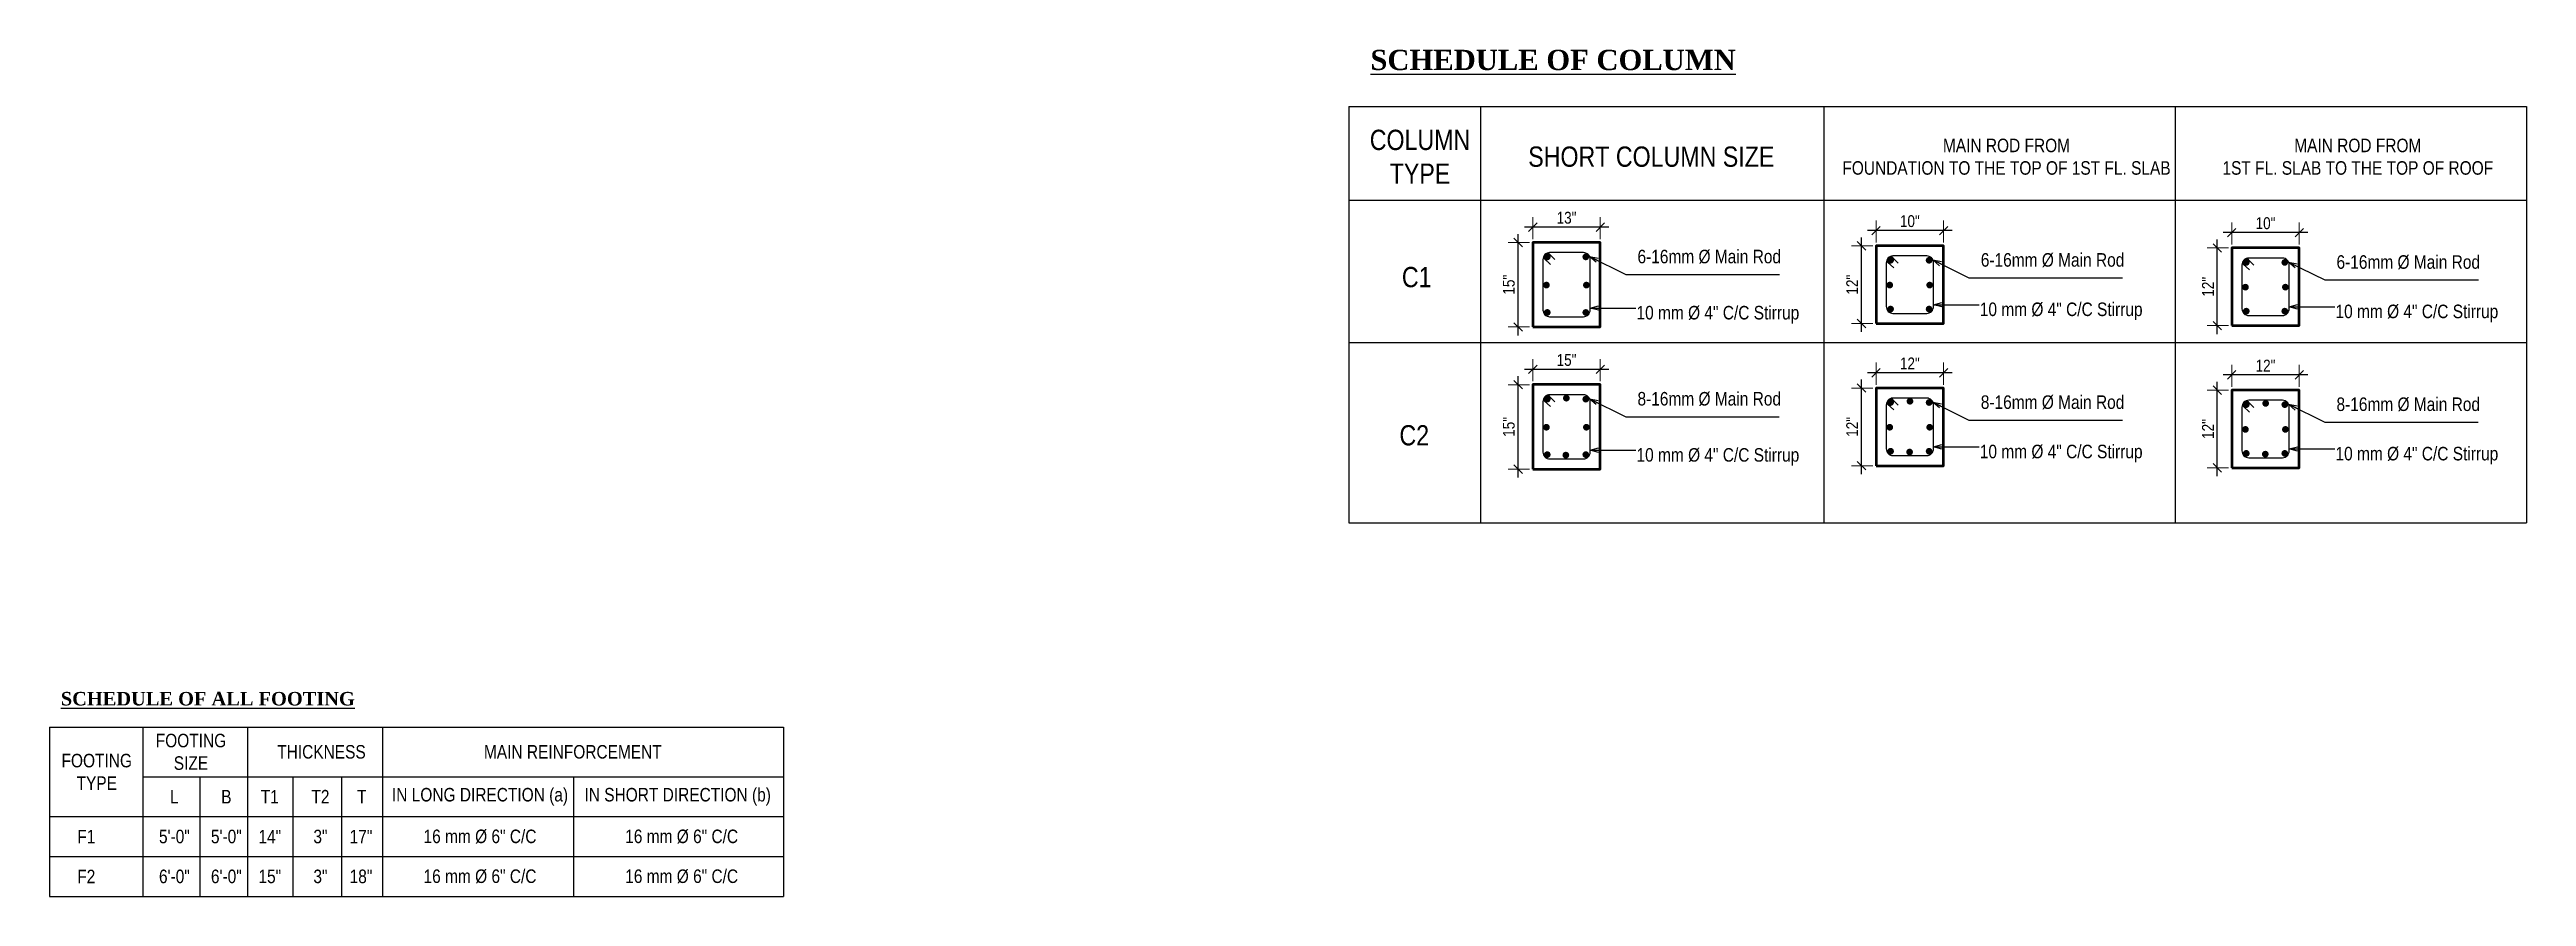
# Model space of a CAD drawing. Header units: inches. Extents: x -4010 to 65129, y -40138 to -1318.
# Drawn here: x 48053.8 to 48420.7, y -22418.2 to -22292.9 of the extents above; entities that cross this region are included whole.
import ezdxf

# ---------------------------------------------------------------- set-up
doc = ezdxf.new("R2010")
doc.units = ezdxf.units.IN
doc.header["$MEASUREMENT"] = 0
doc.header["$PDMODE"] = 99
doc.layers.add('Column', color=2, linetype='Continuous', lineweight=50)
doc.layers.add('DIM', color=7, linetype='Continuous', lineweight=15)
doc.layers.add('Rod', color=1, linetype='Continuous')
doc.layers.add('TEX', color=7, linetype='Continuous')
doc.styles.get("Standard").update_dxf_attribs({"font": 'ARIALN.TTF'})
doc.dimstyles.new('_20', dxfattribs={"dimscale": 0.25, "dimtxt": 7, "dimasz": 5, "dimexe": 6, "dimexo": 2, "dimgap": 2, "dimtad": 1, "dimdec": 1, "dimzin": 3, "dimdsep": 46, "dimlunit": 4, "dimtxsty": 'Standard', "dimblk": 'OBLIQUE', "dimcen": 0, "dimdle": 5, "dimclrt": 7, "dimazin": 0, "dimtfac": 0.0375, "dimtdec": 1, "dimtofl": 0, "dimtmove": 0, "dimatfit": 3, "dimldrblk": 'OPEN30', "dimfxl": 6, "dimtvp": 0.8, "dimtolj": 1, "dimtzin": 0, "dimlwe": -1, "dimarcsym": 0})

msp = doc.modelspace()

# ---------------------------------------------------------------- texts
at = {"layer": 'TEX'}
for s, insert, char_height, width, attachment_point in [('{\\fTimes New Roman|b1|i0|c0|p18;\\LSCHEDULE OF COLUMN}', (48249.465, -22292.884), 3, 53.91448, 1), ('COLUMN \\PTYPE', (48256.81, -22308.718), 3, 13.0958, 5), ('MAIN ROD FROM\\PFOUNDATION TO THE TOP OF 1ST FL. SLAB', (48343.697, -22308.718), 2, 57.9349, 5), ('MAIN ROD FROM\\P1ST FL. SLAB TO THE TOP OF ROOF', (48395.744, -22308.718), 2, 57.9349, 5), ('SHORT COLUMN SIZE', (48291.078, -22308.718), 3, 57.9349, 5), ('{\\H2.778x;C1}', (48256.321, -22326.547), 1.08, 37.64891, 5), ('6-16mm Ø Main Rod', (48289.032, -22322.483), 2, 29.41889, 1), ('6-16mm Ø Main Rod', (48339.892, -22322.983), 2, 29.41889, 1), ('6-16mm Ø Main Rod', (48392.587, -22323.295), 2, 29.41889, 1), ('10 mm Ø 4" C/C Stirrup', (48288.886, -22330.793), 2, 38.12995, 1), ('10 mm Ø 4" C/C Stirrup', (48339.746, -22330.293), 2, 38.12995, 1), ('10 mm Ø 4" C/C Stirrup', (48392.441, -22330.605), 2, 38.12995, 1), ('8-16mm Ø Main Rod', (48289.032, -22343.534), 2, 29.41889, 1), ('8-16mm Ø Main Rod', (48339.892, -22344.034), 2, 29.41889, 1), ('8-16mm Ø Main Rod', (48392.587, -22344.346), 2, 29.41889, 1), ('{\\H2.778x;C2}', (48255.96, -22349.965), 1.08, 37.64891, 5), ('10 mm Ø 4" C/C Stirrup', (48288.886, -22351.844), 2, 38.12995, 1), ('10 mm Ø 4" C/C Stirrup', (48339.746, -22351.344), 2, 38.12995, 1), ('10 mm Ø 4" C/C Stirrup', (48392.441, -22351.656), 2, 38.12995, 1), ('{\\fTimes New Roman|b1|i0|c0|p18;\\LSCHEDULE OF ALL FOOTING}', (48055.455, -22387.931), 2, 72.7601, 1), ('FOOTING \\PSIZE', (48074.733, -22396.807), 2, 30.87337, 5), ('FOOTING \\PTYPE', (48060.777, -22399.759), 2, 23.53059, 5), ('THICKNESS', (48094.067, -22396.807), 2, 44.51414, 5), ('MAIN REINFORCEMENT', (48131.304, -22396.807), 2, 69.83697, 5), ('IN LONG DIRECTION (a)', (48117.554, -22403.442), 2, 38.66336, 5), ('IN SHORT DIRECTION (b)', (48146.841, -22403.442), 2, 36.42462, 5), ('{\\H1.8519x;L}', (48072.276, -22403.442), 1.08, 19.20441, 5), ('{\\H1.8519x;B}', (48079.974, -22403.442), 1.08, 14.79942, 5), ('{\\H1.8519x;T1}', (48086.415, -22403.442), 1.08, 17.63726, 5), ('T2', (48093.915, -22403.442), 2, 20.4277, 5), ('T', (48100.042, -22403.442), 2, 18.90929, 5), ('{\\H1.8519x;F1}', (48059.223, -22409.345), 1.08, 26.6392, 5), ('{\\H1.852x;5\'-0"}', (48072.276, -22409.345), 1.08, 19.20441, 5), ('{\\H1.852x;5\'-0"}', (48079.974, -22409.345), 1.08, 14.79942, 5), ('{\\H1.852x;14"}', (48086.415, -22409.345), 1.08, 17.63726, 5), ('{\\H1.852x;3"}', (48093.915, -22409.345), 1.08, 20.4277, 5), ('{\\H1.852x;17"}', (48099.919, -22409.345), 1.08, 18.90929, 5), ('16 mm %%C 6" C/C', (48117.554, -22409.345), 2, 38.66336, 5), ('16 mm %%C 6" C/C', (48147.426, -22409.345), 2, 37.5933, 5), ('{\\H1.852x;F2}', (48059.223, -22415.248), 1.08, 26.6392, 5), ('{\\H1.852x;6\'-0"}', (48072.276, -22415.248), 1.08, 19.20441, 5), ('{\\H1.852x;6\'-0"}', (48079.974, -22415.248), 1.08, 14.79942, 5), ('{\\H1.852x;15"}', (48086.415, -22415.248), 1.08, 17.63726, 5), ('{\\H1.852x;3"}', (48093.915, -22415.248), 1.08, 20.4277, 5), ('{\\H1.852x;18"}', (48099.919, -22415.248), 1.08, 18.90929, 5), ('16 mm %%C 6" C/C', (48117.554, -22415.248), 2, 38.66336, 5), ('16 mm %%C 6" C/C', (48147.426, -22415.248), 2, 37.5933, 5)]:
    msp.add_mtext(s, dxfattribs=dict(at, insert=insert, char_height=char_height, width=width, attachment_point=attachment_point))

# ---------------------------------------------------------------- blocks, each defined once
blk = doc.blocks.new('_Oblique')
at = {"color": 0, "linetype": 'ByBlock', "lineweight": -2}
blk.add_line((-0.5, -0.5), (0.5, 0.5), dxfattribs=at)
blk = doc.blocks.new('*D788')
at = {"layer": 'Defpoints', "color": 0}
for p in [(48271.36, -22321.4), (48273.52, -22321.4), (48273.52, -22333.9)]:
    blk.add_point(p, dxfattribs=at)
at = {"layer": 'DIM', "color": 0}
for p, q in [((48273.02, -22321.4), (48269.86, -22321.4)), ((48273.02, -22333.9), (48269.86, -22333.9))]:
    blk.add_line(p, q, dxfattribs=at)
at = {"layer": 'DIM', "color": 0, "lineweight": -2}
blk.add_line((48271.36, -22335.15), (48271.36, -22320.15), dxfattribs=at)
at = {"layer": 'DIM', "color": 0, "lineweight": -2, "xscale": 1.25, "yscale": 1.25, "zscale": 1.25}
for p, rotation in [((48271.36, -22321.4), 90), ((48271.36, -22333.9), 270)]:
    blk.add_blockref('_Oblique', p, dxfattribs=dict(at, rotation=rotation))
at = {"layer": 'DIM', "color": 7, "insert": (48269.97, -22327.65), "char_height": 1.75, "attachment_point": 5, "rotation": 90}
blk.add_mtext('\\A1;15"', dxfattribs=at)
blk = doc.blocks.new('_Open30')
at = {"color": 0, "linetype": 'ByBlock', "lineweight": -2}
for p, q in [((-1, 0.27), (0, 0)), ((0, 0), (-1, -0.27)), ((0, 0), (-1, 0))]:
    blk.add_line(p, q, dxfattribs=at)
blk = doc.blocks.new('*D802')
at = {"layer": 'Defpoints', "color": 0}
for p in [(48273.52, -22319.14), (48273.52, -22321.4), (48283.52, -22321.4)]:
    blk.add_point(p, dxfattribs=at)
at = {"layer": 'DIM', "color": 0}
for p, q in [((48273.52, -22320.9), (48273.52, -22317.64)), ((48283.52, -22320.9), (48283.52, -22317.64))]:
    blk.add_line(p, q, dxfattribs=at)
at = {"layer": 'DIM', "color": 0, "lineweight": -2}
blk.add_line((48284.77, -22319.14), (48272.27, -22319.14), dxfattribs=at)
at = {"layer": 'DIM', "color": 0, "lineweight": -2, "xscale": 1.25, "yscale": 1.25, "zscale": 1.25, "rotation": 180}
blk.add_blockref('_Oblique', (48273.52, -22319.14), dxfattribs=at)
at = {"layer": 'DIM', "color": 0, "lineweight": -2, "xscale": 1.25, "yscale": 1.25, "zscale": 1.25}
blk.add_blockref('_Oblique', (48283.52, -22319.14), dxfattribs=at)
at = {"layer": 'DIM', "color": 7, "insert": (48278.52, -22317.75), "char_height": 1.75, "attachment_point": 5}
blk.add_mtext('\\A1;13"', dxfattribs=at)
blk = doc.blocks.new('*D789')
at = {"layer": 'Defpoints', "color": 0}
for p in [(48322.22, -22321.9), (48324.38, -22321.9), (48324.38, -22333.4)]:
    blk.add_point(p, dxfattribs=at)
at = {"layer": 'DIM', "color": 0, "lineweight": -2}
blk.add_line((48322.22, -22334.65), (48322.22, -22320.65), dxfattribs=at)
at = {"layer": 'DIM', "color": 0}
for p, q in [((48323.88, -22321.9), (48320.72, -22321.9)), ((48323.88, -22333.4), (48320.72, -22333.4))]:
    blk.add_line(p, q, dxfattribs=at)
at = {"layer": 'DIM', "color": 0, "lineweight": -2, "xscale": 1.25, "yscale": 1.25, "zscale": 1.25}
for p, rotation in [((48322.22, -22321.9), 90), ((48322.22, -22333.4), 270)]:
    blk.add_blockref('_Oblique', p, dxfattribs=dict(at, rotation=rotation))
at = {"layer": 'DIM', "color": 7, "insert": (48320.84, -22327.65), "char_height": 1.75, "attachment_point": 5, "rotation": 90}
blk.add_mtext('\\A1;12"', dxfattribs=at)
blk = doc.blocks.new('*D803')
at = {"layer": 'Defpoints', "color": 0}
for p in [(48324.38, -22319.64), (48324.38, -22321.9), (48334.38, -22321.9)]:
    blk.add_point(p, dxfattribs=at)
at = {"layer": 'DIM', "color": 0, "lineweight": -2}
blk.add_line((48335.63, -22319.64), (48323.13, -22319.64), dxfattribs=at)
at = {"layer": 'DIM', "color": 0}
for p, q in [((48324.38, -22321.4), (48324.38, -22318.14)), ((48334.38, -22321.4), (48334.38, -22318.14))]:
    blk.add_line(p, q, dxfattribs=at)
at = {"layer": 'DIM', "color": 0, "lineweight": -2, "xscale": 1.25, "yscale": 1.25, "zscale": 1.25, "rotation": 180}
blk.add_blockref('_Oblique', (48324.38, -22319.64), dxfattribs=at)
at = {"layer": 'DIM', "color": 0, "lineweight": -2, "xscale": 1.25, "yscale": 1.25, "zscale": 1.25}
blk.add_blockref('_Oblique', (48334.38, -22319.64), dxfattribs=at)
at = {"layer": 'DIM', "color": 7, "insert": (48329.38, -22318.25), "char_height": 1.75, "attachment_point": 5}
blk.add_mtext('\\A1;10"', dxfattribs=at)
blk = doc.blocks.new('*D790')
at = {"layer": 'Defpoints', "color": 0}
for p in [(48374.92, -22322.21), (48377.07, -22322.21), (48377.07, -22333.71)]:
    blk.add_point(p, dxfattribs=at)
at = {"layer": 'DIM', "color": 0, "lineweight": -2}
blk.add_line((48374.92, -22334.96), (48374.92, -22320.96), dxfattribs=at)
at = {"layer": 'DIM', "color": 0}
for p, q in [((48376.57, -22322.21), (48373.42, -22322.21)), ((48376.57, -22333.71), (48373.42, -22333.71))]:
    blk.add_line(p, q, dxfattribs=at)
at = {"layer": 'DIM', "color": 0, "lineweight": -2, "xscale": 1.25, "yscale": 1.25, "zscale": 1.25}
for p, rotation in [((48374.92, -22322.21), 90), ((48374.92, -22333.71), 270)]:
    blk.add_blockref('_Oblique', p, dxfattribs=dict(at, rotation=rotation))
at = {"layer": 'DIM', "color": 7, "insert": (48373.54, -22327.96), "char_height": 1.75, "attachment_point": 5, "rotation": 90}
blk.add_mtext('\\A1;12"', dxfattribs=at)
blk = doc.blocks.new('*D804')
at = {"layer": 'Defpoints', "color": 0}
for p in [(48377.07, -22319.95), (48377.07, -22322.21), (48387.07, -22322.21)]:
    blk.add_point(p, dxfattribs=at)
at = {"layer": 'DIM', "color": 0, "lineweight": -2}
blk.add_line((48388.32, -22319.95), (48375.82, -22319.95), dxfattribs=at)
at = {"layer": 'DIM', "color": 0}
for p, q in [((48377.07, -22321.71), (48377.07, -22318.45)), ((48387.07, -22321.71), (48387.07, -22318.45))]:
    blk.add_line(p, q, dxfattribs=at)
at = {"layer": 'DIM', "color": 0, "lineweight": -2, "xscale": 1.25, "yscale": 1.25, "zscale": 1.25, "rotation": 180}
blk.add_blockref('_Oblique', (48377.07, -22319.95), dxfattribs=at)
at = {"layer": 'DIM', "color": 0, "lineweight": -2, "xscale": 1.25, "yscale": 1.25, "zscale": 1.25}
blk.add_blockref('_Oblique', (48387.07, -22319.95), dxfattribs=at)
at = {"layer": 'DIM', "color": 7, "insert": (48382.07, -22318.56), "char_height": 1.75, "attachment_point": 5}
blk.add_mtext('\\A1;10"', dxfattribs=at)
blk = doc.blocks.new('*D791')
at = {"layer": 'Defpoints', "color": 0}
for p in [(48271.36, -22342.45), (48273.52, -22342.45), (48273.52, -22354.95)]:
    blk.add_point(p, dxfattribs=at)
at = {"layer": 'DIM', "color": 0}
for p, q in [((48273.02, -22342.45), (48269.86, -22342.45)), ((48273.02, -22354.95), (48269.86, -22354.95))]:
    blk.add_line(p, q, dxfattribs=at)
at = {"layer": 'DIM', "color": 0, "lineweight": -2}
blk.add_line((48271.36, -22356.2), (48271.36, -22341.2), dxfattribs=at)
at = {"layer": 'DIM', "color": 0, "lineweight": -2, "xscale": 1.25, "yscale": 1.25, "zscale": 1.25}
for p, rotation in [((48271.36, -22342.45), 90), ((48271.36, -22354.95), 270)]:
    blk.add_blockref('_Oblique', p, dxfattribs=dict(at, rotation=rotation))
at = {"layer": 'DIM', "color": 7, "insert": (48269.97, -22348.7), "char_height": 1.75, "attachment_point": 5, "rotation": 90}
blk.add_mtext('\\A1;15"', dxfattribs=at)
blk = doc.blocks.new('*D805')
at = {"layer": 'Defpoints', "color": 0}
for p in [(48273.52, -22340.19), (48273.52, -22342.45), (48283.52, -22342.45)]:
    blk.add_point(p, dxfattribs=at)
at = {"layer": 'DIM', "color": 0}
for p, q in [((48273.52, -22341.95), (48273.52, -22338.69)), ((48283.52, -22341.95), (48283.52, -22338.69))]:
    blk.add_line(p, q, dxfattribs=at)
at = {"layer": 'DIM', "color": 0, "lineweight": -2}
blk.add_line((48284.77, -22340.19), (48272.27, -22340.19), dxfattribs=at)
at = {"layer": 'DIM', "color": 0, "lineweight": -2, "xscale": 1.25, "yscale": 1.25, "zscale": 1.25, "rotation": 180}
blk.add_blockref('_Oblique', (48273.52, -22340.19), dxfattribs=at)
at = {"layer": 'DIM', "color": 0, "lineweight": -2, "xscale": 1.25, "yscale": 1.25, "zscale": 1.25}
blk.add_blockref('_Oblique', (48283.52, -22340.19), dxfattribs=at)
at = {"layer": 'DIM', "color": 7, "insert": (48278.52, -22338.8), "char_height": 1.75, "attachment_point": 5}
blk.add_mtext('\\A1;15"', dxfattribs=at)
blk = doc.blocks.new('*D792')
at = {"layer": 'Defpoints', "color": 0}
for p in [(48322.22, -22342.95), (48324.38, -22342.95), (48324.38, -22354.45)]:
    blk.add_point(p, dxfattribs=at)
at = {"layer": 'DIM', "color": 0}
for p, q in [((48323.88, -22342.95), (48320.72, -22342.95)), ((48323.88, -22354.45), (48320.72, -22354.45))]:
    blk.add_line(p, q, dxfattribs=at)
at = {"layer": 'DIM', "color": 0, "lineweight": -2}
blk.add_line((48322.22, -22355.7), (48322.22, -22341.7), dxfattribs=at)
at = {"layer": 'DIM', "color": 0, "lineweight": -2, "xscale": 1.25, "yscale": 1.25, "zscale": 1.25}
for p, rotation in [((48322.22, -22342.95), 90), ((48322.22, -22354.45), 270)]:
    blk.add_blockref('_Oblique', p, dxfattribs=dict(at, rotation=rotation))
at = {"layer": 'DIM', "color": 7, "insert": (48320.84, -22348.7), "char_height": 1.75, "attachment_point": 5, "rotation": 90}
blk.add_mtext('\\A1;12"', dxfattribs=at)
blk = doc.blocks.new('*D806')
at = {"layer": 'Defpoints', "color": 0}
for p in [(48324.38, -22340.69), (48324.38, -22342.95), (48334.38, -22342.95)]:
    blk.add_point(p, dxfattribs=at)
at = {"layer": 'DIM', "color": 0}
for p, q in [((48324.38, -22342.45), (48324.38, -22339.19)), ((48334.38, -22342.45), (48334.38, -22339.19))]:
    blk.add_line(p, q, dxfattribs=at)
at = {"layer": 'DIM', "color": 0, "lineweight": -2}
blk.add_line((48335.63, -22340.69), (48323.13, -22340.69), dxfattribs=at)
at = {"layer": 'DIM', "color": 0, "lineweight": -2, "xscale": 1.25, "yscale": 1.25, "zscale": 1.25, "rotation": 180}
blk.add_blockref('_Oblique', (48324.38, -22340.69), dxfattribs=at)
at = {"layer": 'DIM', "color": 0, "lineweight": -2, "xscale": 1.25, "yscale": 1.25, "zscale": 1.25}
blk.add_blockref('_Oblique', (48334.38, -22340.69), dxfattribs=at)
at = {"layer": 'DIM', "color": 7, "insert": (48329.38, -22339.31), "char_height": 1.75, "attachment_point": 5}
blk.add_mtext('\\A1;12"', dxfattribs=at)
blk = doc.blocks.new('*D793')
at = {"layer": 'Defpoints', "color": 0}
for p in [(48374.92, -22343.26), (48377.07, -22343.26), (48377.07, -22354.76)]:
    blk.add_point(p, dxfattribs=at)
at = {"layer": 'DIM', "color": 0}
for p, q in [((48376.57, -22343.26), (48373.42, -22343.26)), ((48376.57, -22354.76), (48373.42, -22354.76))]:
    blk.add_line(p, q, dxfattribs=at)
at = {"layer": 'DIM', "color": 0, "lineweight": -2}
blk.add_line((48374.92, -22356.01), (48374.92, -22342.01), dxfattribs=at)
at = {"layer": 'DIM', "color": 0, "lineweight": -2, "xscale": 1.25, "yscale": 1.25, "zscale": 1.25}
for p, rotation in [((48374.92, -22343.26), 90), ((48374.92, -22354.76), 270)]:
    blk.add_blockref('_Oblique', p, dxfattribs=dict(at, rotation=rotation))
at = {"layer": 'DIM', "color": 7, "insert": (48373.54, -22349.01), "char_height": 1.75, "attachment_point": 5, "rotation": 90}
blk.add_mtext('\\A1;12"', dxfattribs=at)
blk = doc.blocks.new('*D807')
at = {"layer": 'Defpoints', "color": 0}
for p in [(48377.07, -22341), (48377.07, -22343.26), (48387.07, -22343.26)]:
    blk.add_point(p, dxfattribs=at)
at = {"layer": 'DIM', "color": 0}
for p, q in [((48377.07, -22342.76), (48377.07, -22339.5)), ((48387.07, -22342.76), (48387.07, -22339.5))]:
    blk.add_line(p, q, dxfattribs=at)
at = {"layer": 'DIM', "color": 0, "lineweight": -2}
blk.add_line((48388.32, -22341), (48375.82, -22341), dxfattribs=at)
at = {"layer": 'DIM', "color": 0, "lineweight": -2, "xscale": 1.25, "yscale": 1.25, "zscale": 1.25, "rotation": 180}
blk.add_blockref('_Oblique', (48377.07, -22341), dxfattribs=at)
at = {"layer": 'DIM', "color": 0, "lineweight": -2, "xscale": 1.25, "yscale": 1.25, "zscale": 1.25}
blk.add_blockref('_Oblique', (48387.07, -22341), dxfattribs=at)
at = {"layer": 'DIM', "color": 7, "insert": (48382.07, -22339.63), "char_height": 1.75, "attachment_point": 5}
blk.add_mtext('\\A1;12"', dxfattribs=at)

# ---------------------------------------------------------------- dimensions: what is measured, and where the dimension line sits
at = {"layer": 'DIM'}
for base, p1, p2, text, picture, middle in [((48273.519, -22319.142), (48283.519, -22321.398), (48273.519, -22321.398), '13"', '*D802', (48278.519, -22317.748)), ((48324.38, -22319.642), (48334.38, -22321.898), (48324.38, -22321.898), '10"', '*D803', (48329.38, -22318.248)), ((48377.075, -22319.953), (48387.075, -22322.209), (48377.075, -22322.209), '10"', '*D804', (48382.075, -22318.559)), ((48273.519, -22340.192), (48283.519, -22342.449), (48273.519, -22342.449), '15"', '*D805', (48278.519, -22338.799)), ((48324.38, -22340.692), (48334.38, -22342.949), (48324.38, -22342.949), '12"', '*D806', (48329.38, -22339.314)), ((48377.075, -22341.004), (48387.075, -22343.26), (48377.075, -22343.26), '12"', '*D807', (48382.075, -22339.625))]:
    dim = msp.add_linear_dim(base=base, p1=p1, p2=p2, text=text, dimstyle='_20', dxfattribs=at)
    dim.commit()
    dim.dimension.update_dxf_attribs({"geometry": picture, "text_midpoint": middle})
for base, p1, p2, text, picture, middle in [((48271.36, -22321.398), (48273.519, -22333.898), (48273.519, -22321.398), '15"', '*D788', (48271.36, -22327.648)), ((48322.221, -22321.898), (48324.38, -22333.398), (48324.38, -22321.898), '12"', '*D789', (48322.221, -22327.648)), ((48374.916, -22322.209), (48377.075, -22333.709), (48377.075, -22322.209), '12"', '*D790', (48374.916, -22327.959)), ((48271.36, -22342.449), (48273.519, -22354.949), (48273.519, -22342.449), '15"', '*D791', (48271.36, -22348.699)), ((48322.221, -22342.949), (48324.38, -22354.449), (48324.38, -22342.949), '12"', '*D792', (48322.221, -22348.699)), ((48374.916, -22343.26), (48377.075, -22354.76), (48377.075, -22343.26), '12"', '*D793', (48374.916, -22349.01))]:
    dim = msp.add_linear_dim(base=base, p1=p1, p2=p2, angle=90, text=text, dimstyle='_20', dxfattribs=at)
    dim.commit()
    dim.dimension.update_dxf_attribs({"geometry": picture, "text_midpoint": middle, "dimtype": 160})

# ---------------------------------------------------------------- hatches: boundary and pattern name
at = {"layer": 'Rod'}
for points in [[(48276.167, -22323.541, -1), (48275.167, -22323.541, -1)], [(48280.871, -22323.541, 1), (48281.871, -22323.541, 1)], [(48327.028, -22324.041, -1), (48326.028, -22324.041, -1)], [(48331.732, -22324.041, 1), (48332.732, -22324.041, 1)], [(48379.723, -22324.352, -1), (48378.723, -22324.352, -1)], [(48384.427, -22324.352, 1), (48385.427, -22324.352, 1)], [(48276.039, -22327.705, 1), (48275.039, -22327.705, 1)], [(48280.957, -22327.705, -1), (48281.957, -22327.705, -1)], [(48326.899, -22327.705, 1), (48325.899, -22327.705, 1)], [(48331.817, -22327.705, -1), (48332.817, -22327.705, -1)], [(48379.594, -22328.017, 1), (48378.594, -22328.017, 1)], [(48384.512, -22328.017, -1), (48385.512, -22328.017, -1)], [(48276.167, -22331.756, 1), (48275.167, -22331.756, 1)], [(48280.871, -22331.756, -1), (48281.871, -22331.756, -1)], [(48327.028, -22331.256, 1), (48326.028, -22331.256, 1)], [(48331.732, -22331.256, -1), (48332.732, -22331.256, -1)], [(48379.723, -22331.567, 1), (48378.723, -22331.567, 1)], [(48384.427, -22331.567, -1), (48385.427, -22331.567, -1)], [(48276.167, -22344.591, -1), (48275.167, -22344.591, -1)], [(48278.992, -22344.448, 1), (48277.992, -22344.448, 1)], [(48280.871, -22344.591, 1), (48281.871, -22344.591, 1)], [(48327.028, -22345.091, -1), (48326.028, -22345.091, -1)], [(48329.899, -22344.909, 1), (48328.899, -22344.909, 1)], [(48331.732, -22345.091, 1), (48332.732, -22345.091, 1)], [(48379.723, -22345.403, -1), (48378.723, -22345.403, -1)], [(48382.594, -22345.221, 1), (48381.594, -22345.221, 1)], [(48384.427, -22345.403, 1), (48385.427, -22345.403, 1)], [(48276.039, -22348.756, 1), (48275.039, -22348.756, 1)], [(48280.957, -22348.756, -1), (48281.957, -22348.756, -1)], [(48326.899, -22348.756, 1), (48325.899, -22348.756, 1)], [(48331.817, -22348.756, -1), (48332.817, -22348.756, -1)], [(48379.594, -22349.068, 1), (48378.594, -22349.068, 1)], [(48384.512, -22349.068, -1), (48385.512, -22349.068, -1)], [(48276.167, -22352.806, 1), (48275.167, -22352.806, 1)], [(48278.918, -22352.874, 1), (48277.918, -22352.874, 1)], [(48280.871, -22352.806, -1), (48281.871, -22352.806, -1)], [(48327.028, -22352.306, 1), (48326.028, -22352.306, 1)], [(48329.846, -22352.42, 1), (48328.846, -22352.42, 1)], [(48331.732, -22352.306, -1), (48332.732, -22352.306, -1)], [(48379.723, -22352.618, 1), (48378.723, -22352.618, 1)], [(48382.54, -22352.731, 1), (48381.54, -22352.731, 1)], [(48384.427, -22352.618, -1), (48385.427, -22352.618, -1)]]:
    msp.add_hatch(color=256, dxfattribs=at).paths.add_polyline_path(points)

# ---------------------------------------------------------------- linework, layer by layer
at = {"layer": 'Column'}
for points in [[(48273.519, -22333.898), (48283.519, -22333.898), (48283.519, -22321.398), (48273.519, -22321.398)], [(48324.38, -22333.398), (48334.38, -22333.398), (48334.38, -22321.898), (48324.38, -22321.898)], [(48377.075, -22333.709), (48387.075, -22333.709), (48387.075, -22322.209), (48377.075, -22322.209)], [(48273.519, -22354.949), (48283.519, -22354.949), (48283.519, -22342.449), (48273.519, -22342.449)], [(48324.38, -22354.449), (48334.38, -22354.449), (48334.38, -22342.949), (48324.38, -22342.949)], [(48377.075, -22354.76), (48387.075, -22354.76), (48387.075, -22343.26), (48377.075, -22343.26)]]:
    msp.add_lwpolyline(points, close=True, dxfattribs=at)
at = {"layer": 'Rod'}
for points in [[(48276.019, -22332.398), (48281.019, -22332.398, 0.4142136), (48282.019, -22331.398), (48282.019, -22323.898, 0.4142136), (48281.019, -22322.898), (48276.019, -22322.898, 0.4142136), (48275.019, -22323.898), (48275.019, -22331.398, 0.4142136)], [(48326.88, -22331.898), (48331.88, -22331.898, 0.4142136), (48332.88, -22330.898), (48332.88, -22324.398, 0.4142136), (48331.88, -22323.398), (48326.88, -22323.398, 0.4142136), (48325.88, -22324.398), (48325.88, -22330.898, 0.4142136)], [(48379.575, -22332.209), (48384.575, -22332.209, 0.4142136), (48385.575, -22331.209), (48385.575, -22324.709, 0.4142136), (48384.575, -22323.709), (48379.575, -22323.709, 0.4142136), (48378.575, -22324.709), (48378.575, -22331.209, 0.4142136)], [(48276.019, -22353.449), (48281.019, -22353.449, 0.4142136), (48282.019, -22352.449), (48282.019, -22344.949, 0.4142136), (48281.019, -22343.949), (48276.019, -22343.949, 0.4142136), (48275.019, -22344.949), (48275.019, -22352.449, 0.4142136)], [(48326.88, -22352.949), (48331.88, -22352.949, 0.4142136), (48332.88, -22351.949), (48332.88, -22345.449, 0.4142136), (48331.88, -22344.449), (48326.88, -22344.449, 0.4142136), (48325.88, -22345.449), (48325.88, -22351.949, 0.4142136)], [(48379.575, -22353.26), (48384.575, -22353.26, 0.4142136), (48385.575, -22352.26), (48385.575, -22345.76, 0.4142136), (48384.575, -22344.76), (48379.575, -22344.76, 0.4142136), (48378.575, -22345.76), (48378.575, -22352.26, 0.4142136)]]:
    msp.add_lwpolyline(points, format="xyb", close=True, dxfattribs=at)
for points in [[(48275.18, -22323.391, 0.2624441), (48275.201, -22323.793), (48276.15, -22324.638)], [(48275.669, -22322.965, -0.3032581), (48276.015, -22323.154), (48276.767, -22323.946)], [(48326.041, -22323.891, 0.2624441), (48326.061, -22324.293), (48327.01, -22325.138)], [(48326.529, -22323.465, -0.3032581), (48326.876, -22323.654), (48327.627, -22324.446)], [(48378.736, -22324.202, 0.2624441), (48378.756, -22324.604), (48379.705, -22325.449)], [(48379.224, -22323.776, -0.3032581), (48379.571, -22323.966), (48380.322, -22324.757)], [(48275.18, -22344.441, 0.2624441), (48275.201, -22344.844), (48276.15, -22345.689)], [(48275.669, -22344.016, -0.3032581), (48276.015, -22344.205), (48276.767, -22344.997)], [(48326.041, -22344.941, 0.2624441), (48326.061, -22345.344), (48327.01, -22346.189)], [(48326.529, -22344.516, -0.3032581), (48326.876, -22344.705), (48327.627, -22345.497)], [(48378.736, -22345.253, 0.2624441), (48378.756, -22345.655), (48379.705, -22346.5)], [(48379.224, -22344.827, -0.3032581), (48379.571, -22345.017), (48380.322, -22345.808)]]:
    msp.add_lwpolyline(points, format="xyb", dxfattribs=at)
at = {"layer": 'TEX'}
for p, q in [((48246.281, -22301.28), (48368.682, -22301.28)), ((48246.281, -22301.28), (48246.281, -22315.149)), ((48265.775, -22301.28), (48265.775, -22315.149)), ((48298.328, -22301.28), (48420.729, -22301.28)), ((48316.635, -22301.28), (48316.635, -22315.149)), ((48368.682, -22301.28), (48368.682, -22315.149)), ((48368.682, -22301.28), (48368.682, -22315.149)), ((48420.729, -22301.28), (48420.729, -22315.149)), ((48420.729, -22301.28), (48420.729, -22315.149)), ((48420.729, -22301.28), (48420.729, -22315.149)), ((48246.281, -22315.149), (48368.682, -22315.149)), ((48246.281, -22315.149), (48368.682, -22315.149)), ((48246.281, -22315.149), (48246.281, -22362.922)), ((48265.775, -22315.149), (48265.775, -22362.922)), ((48298.328, -22315.149), (48420.729, -22315.149)), ((48298.328, -22315.149), (48420.729, -22315.149)), ((48316.635, -22315.149), (48316.635, -22362.922)), ((48368.682, -22315.149), (48368.682, -22362.922)), ((48368.682, -22315.149), (48368.682, -22362.922)), ((48420.729, -22315.149), (48420.729, -22362.922)), ((48420.729, -22315.149), (48420.729, -22362.922)), ((48420.729, -22315.149), (48420.729, -22362.922)), ((48246.281, -22336.2), (48368.682, -22336.2)), ((48246.281, -22336.2), (48368.682, -22336.2)), ((48298.328, -22336.2), (48420.729, -22336.2)), ((48298.328, -22336.2), (48420.729, -22336.2)), ((48246.281, -22341.871), (48246.281, -22362.922)), ((48265.775, -22341.871), (48265.775, -22362.922)), ((48316.635, -22341.871), (48316.635, -22362.922)), ((48368.682, -22341.871), (48368.682, -22362.922)), ((48420.729, -22341.871), (48420.729, -22362.922)), ((48246.281, -22362.922), (48368.682, -22362.922)), ((48246.281, -22362.922), (48368.682, -22362.922)), ((48246.281, -22362.922), (48368.682, -22362.922)), ((48298.328, -22362.922), (48420.729, -22362.922)), ((48298.328, -22362.922), (48420.729, -22362.922)), ((48298.328, -22362.922), (48420.729, -22362.922)), ((48053.782, -22393.124), (48067.583, -22393.124)), ((48053.782, -22393.124), (48053.782, -22400.491)), ((48067.583, -22393.124), (48076.065, -22393.124)), ((48067.583, -22393.124), (48067.583, -22400.491)), ((48076.065, -22393.124), (48083.093, -22393.124)), ((48083.093, -22393.124), (48089.807, -22393.124)), ((48083.093, -22393.124), (48083.093, -22400.491)), ((48089.807, -22393.124), (48097.055, -22393.124)), ((48097.055, -22393.124), (48103.101, -22393.124)), ((48103.101, -22393.124), (48131.393, -22393.124)), ((48103.101, -22393.124), (48103.101, -22400.491)), ((48131.393, -22393.124), (48162.513, -22393.124)), ((48162.513, -22393.124), (48162.513, -22400.491)), ((48053.782, -22400.491), (48053.782, -22406.393)), ((48067.583, -22400.491), (48076.065, -22400.491)), ((48067.583, -22400.491), (48067.583, -22406.393)), ((48076.065, -22400.491), (48083.093, -22400.491)), ((48076.065, -22400.491), (48076.065, -22406.393)), ((48083.093, -22400.491), (48089.807, -22400.491)), ((48083.093, -22400.491), (48083.093, -22406.393)), ((48089.807, -22400.491), (48097.055, -22400.491)), ((48089.807, -22400.491), (48089.807, -22406.393)), ((48097.055, -22400.491), (48103.101, -22400.491)), ((48097.055, -22400.491), (48097.055, -22406.393)), ((48103.101, -22400.491), (48131.393, -22400.491)), ((48103.101, -22400.491), (48103.101, -22406.393)), ((48131.393, -22400.491), (48162.513, -22400.491)), ((48131.393, -22400.491), (48131.393, -22406.393)), ((48162.513, -22400.491), (48162.513, -22406.393)), ((48053.782, -22406.393), (48067.583, -22406.393)), ((48053.782, -22406.393), (48053.782, -22412.296)), ((48067.583, -22406.393), (48076.065, -22406.393)), ((48067.583, -22406.393), (48067.583, -22412.296)), ((48076.065, -22406.393), (48083.093, -22406.393)), ((48076.065, -22406.393), (48076.065, -22412.296)), ((48083.093, -22406.393), (48089.807, -22406.393)), ((48083.093, -22406.393), (48083.093, -22412.296)), ((48089.807, -22406.393), (48097.055, -22406.393)), ((48089.807, -22406.393), (48089.807, -22412.296)), ((48097.055, -22406.393), (48103.101, -22406.393)), ((48097.055, -22406.393), (48097.055, -22412.296)), ((48103.101, -22406.393), (48131.393, -22406.393)), ((48103.101, -22406.393), (48103.101, -22412.296)), ((48131.393, -22406.393), (48162.513, -22406.393)), ((48131.393, -22406.393), (48131.393, -22412.296)), ((48162.513, -22406.393), (48162.513, -22412.296)), ((48053.782, -22412.296), (48067.583, -22412.296)), ((48053.782, -22412.296), (48053.782, -22418.199)), ((48067.583, -22412.296), (48076.065, -22412.296)), ((48067.583, -22412.296), (48067.583, -22418.199)), ((48067.583, -22412.296), (48067.583, -22418.199)), ((48067.583, -22412.296), (48067.583, -22418.199)), ((48076.065, -22412.296), (48083.093, -22412.296)), ((48076.065, -22412.296), (48076.065, -22418.199)), ((48076.065, -22412.296), (48076.065, -22418.199)), ((48076.065, -22412.296), (48076.065, -22418.199)), ((48083.093, -22412.296), (48089.807, -22412.296)), ((48083.093, -22412.296), (48083.093, -22418.199)), ((48083.093, -22412.296), (48083.093, -22418.199)), ((48083.093, -22412.296), (48083.093, -22418.199)), ((48089.807, -22412.296), (48097.055, -22412.296)), ((48089.807, -22412.296), (48089.807, -22418.199)), ((48089.807, -22412.296), (48089.807, -22418.199)), ((48089.807, -22412.296), (48089.807, -22418.199)), ((48097.055, -22412.296), (48103.101, -22412.296)), ((48097.055, -22412.296), (48097.055, -22418.199)), ((48097.055, -22412.296), (48097.055, -22418.199)), ((48097.055, -22412.296), (48097.055, -22418.199)), ((48103.101, -22412.296), (48131.393, -22412.296)), ((48103.101, -22412.296), (48103.101, -22418.199)), ((48103.101, -22412.296), (48103.101, -22418.199)), ((48103.101, -22412.296), (48103.101, -22418.199)), ((48131.393, -22412.296), (48162.513, -22412.296)), ((48131.393, -22412.296), (48131.393, -22418.199)), ((48131.393, -22412.296), (48131.393, -22418.199)), ((48131.393, -22412.296), (48131.393, -22418.199)), ((48162.513, -22412.296), (48162.513, -22418.199)), ((48162.513, -22412.296), (48162.513, -22418.199)), ((48053.782, -22416.612), (48053.782, -22418.199)), ((48053.782, -22418.199), (48067.583, -22418.199)), ((48067.583, -22418.199), (48076.065, -22418.199)), ((48076.065, -22418.199), (48083.093, -22418.199)), ((48083.093, -22418.199), (48089.807, -22418.199)), ((48089.807, -22418.199), (48097.055, -22418.199)), ((48097.055, -22418.199), (48103.101, -22418.199)), ((48103.101, -22418.199), (48131.393, -22418.199)), ((48131.393, -22418.199), (48162.513, -22418.199))]:
    msp.add_line(p, q, dxfattribs=at)

msp.set_redraw_order([(e.dxf.handle, doc.entitydb.next_handle()) for e in msp.query("TEXT MTEXT ATTDEF DIMENSION ARC_DIMENSION")])  # texts and dimensions are drawn at this point

# ---------------------------------------------------------------- leaders
at = {"layer": 'DIM', "annotation_type": 0, "has_hookline": 1, "hookline_direction": 0}
for points, text_width in [([(48281.929, -22323.483), (48287.282, -22326.138), (48288.532, -22326.138)], 21.015), ([(48332.79, -22323.983), (48338.142, -22326.638), (48339.392, -22326.638)], 21.015), ([(48385.485, -22324.295), (48390.837, -22326.949), (48392.087, -22326.949)], 21.015), ([(48281.929, -22344.534), (48287.282, -22347.188), (48288.532, -22347.188)], 21.005), ([(48332.79, -22345.034), (48338.142, -22347.688), (48339.392, -22347.688)], 21.005), ([(48385.485, -22345.346), (48390.837, -22348), (48392.087, -22348)], 21.005)]:
    msp.add_leader(points, dimstyle='_20', dxfattribs=dict(at, text_width=text_width))
at = {"layer": 'DIM'}
for points in [[(48282.019, -22331.109), (48288.796, -22331.109)], [(48332.88, -22330.609), (48339.656, -22330.609)], [(48385.575, -22330.92), (48392.351, -22330.92)], [(48282.019, -22352.16), (48288.796, -22352.16)], [(48332.88, -22351.66), (48339.656, -22351.66)], [(48385.575, -22351.971), (48392.351, -22351.971)]]:
    msp.add_leader(points, dimstyle='_20', dxfattribs=at)

doc.saveas('drawing.dxf')
